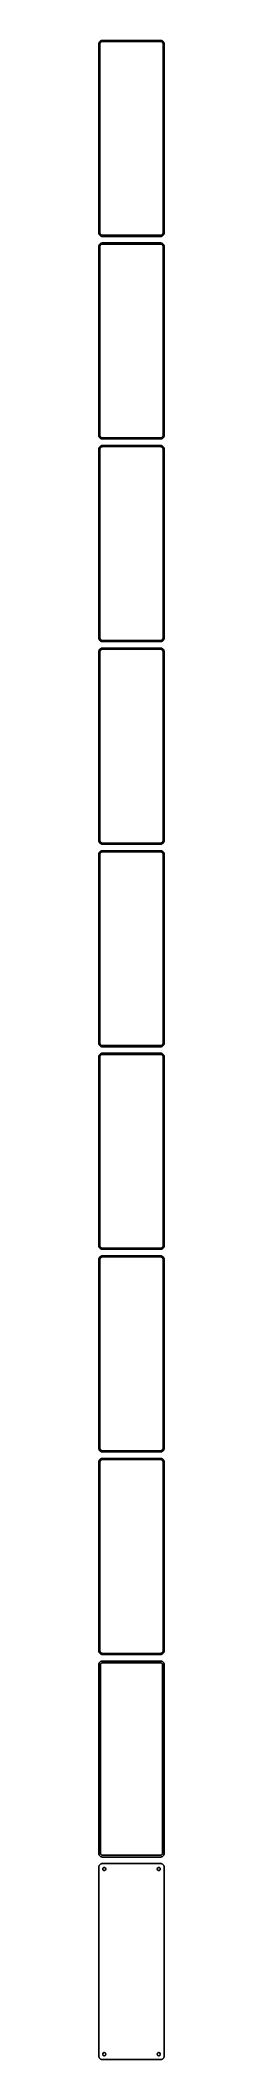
# Model space of a CAD drawing. Header units: metres. Extents: x -45 to 45, y 2655 to 5436.
import ezdxf

# ---------------------------------------------------------------- set-up
doc = ezdxf.new("R2010")
doc.units = ezdxf.units.M

msp = doc.modelspace()

# ---------------------------------------------------------------- linework, layer by layer
for p, q in [((-44.9606, 5431.63), (-45, 5431)), ((-45, 5431), (-45, 5171)), ((-44.8429, 5432.24), (-44.9606, 5431.63)), ((-44.6489, 5432.84), (-44.8429, 5432.24)), ((-44.3815, 5433.41), (-44.6489, 5432.84)), ((-44.0451, 5433.94), (-44.3815, 5433.41)), ((-43.6448, 5434.42), (-44.0451, 5433.94)), ((-43.1871, 5434.85), (-43.6448, 5434.42)), ((-43.5, 5430.5), (-43.4685, 5431)), ((-43.5, 5171.5), (-43.5, 5430.5)), ((-43.4685, 5431), (-43.3743, 5431.49)), ((-43.3743, 5431.49), (-43.2191, 5431.97)), ((-43.2191, 5431.97), (-43.0052, 5432.43)), ((-42.6791, 5435.22), (-43.1871, 5434.85)), ((-43.0052, 5432.43), (-42.7361, 5432.85)), ((-42.7361, 5432.85), (-42.4159, 5433.24)), ((-42.1289, 5435.52), (-42.6791, 5435.22)), ((-42.4159, 5433.24), (-42.0497, 5433.58)), ((-41.5451, 5435.76), (-42.1289, 5435.52)), ((-42.0497, 5433.58), (-41.6433, 5433.88)), ((-41.6433, 5433.88), (-41.2031, 5434.12)), ((-40.9369, 5435.91), (-41.5451, 5435.76)), ((-41.2031, 5434.12), (-40.7361, 5434.3)), ((-40.3139, 5435.99), (-40.9369, 5435.91)), ((-40.7361, 5434.3), (-40.2495, 5434.43)), ((40.3139, 5435.99), (-40.3139, 5435.99)), ((-40.2495, 5434.43), (-39.7512, 5434.49)), ((-39.7512, 5434.49), (39.7512, 5434.49)), ((39.7512, 5434.49), (40.2495, 5434.43)), ((40.2495, 5434.43), (40.7361, 5434.3)), ((40.9369, 5435.91), (40.3139, 5435.99)), ((40.7361, 5434.3), (41.2031, 5434.12)), ((41.5451, 5435.76), (40.9369, 5435.91)), ((41.2031, 5434.12), (41.6433, 5433.88)), ((42.1289, 5435.52), (41.5451, 5435.76)), ((41.6433, 5433.88), (42.0497, 5433.58)), ((42.0497, 5433.58), (42.4159, 5433.24)), ((42.6791, 5435.22), (42.1289, 5435.52)), ((42.4159, 5433.24), (42.7361, 5432.85)), ((43.1871, 5434.85), (42.6791, 5435.22)), ((42.7361, 5432.85), (43.0052, 5432.43)), ((43.0052, 5432.43), (43.2191, 5431.97)), ((43.6448, 5434.42), (43.1871, 5434.85)), ((43.2191, 5431.97), (43.3743, 5431.49)), ((43.3743, 5431.49), (43.4685, 5431)), ((43.4685, 5431), (43.5, 5430.5)), ((43.5, 5430.5), (43.5, 5171.5)), ((44.0451, 5433.94), (43.6448, 5434.42)), ((44.3815, 5433.41), (44.0451, 5433.94)), ((44.6489, 5432.84), (44.3815, 5433.41)), ((44.8429, 5432.24), (44.6489, 5432.84)), ((44.9606, 5431.63), (44.8429, 5432.24)), ((45, 5431), (44.9606, 5431.63)), ((45, 5171), (45, 5431)), ((-45, 5171), (-44.9606, 5170.37)), ((-44.9606, 5152.63), (-45, 5152)), ((-45, 5152), (-45, 4892)), ((-44.9606, 5170.37), (-44.8429, 5169.76)), ((-44.8429, 5153.24), (-44.9606, 5152.63)), ((-44.8429, 5169.76), (-44.6489, 5169.16)), ((-44.6489, 5153.84), (-44.8429, 5153.24)), ((-44.6489, 5169.16), (-44.3815, 5168.59)), ((-44.3815, 5154.41), (-44.6489, 5153.84)), ((-44.3815, 5168.59), (-44.0451, 5168.06)), ((-44.0451, 5154.94), (-44.3815, 5154.41)), ((-44.0451, 5168.06), (-43.6448, 5167.58)), ((-43.6448, 5155.42), (-44.0451, 5154.94)), ((-43.6448, 5167.58), (-43.1871, 5167.15)), ((-43.1871, 5155.85), (-43.6448, 5155.42)), ((-43.4685, 5171), (-43.5, 5171.5)), ((-43.5, 5151.5), (-43.4685, 5152)), ((-43.5, 4892.5), (-43.5, 5151.5)), ((-43.3743, 5170.51), (-43.4685, 5171)), ((-43.4685, 5152), (-43.3743, 5152.49)), ((-43.2191, 5170.03), (-43.3743, 5170.51)), ((-43.3743, 5152.49), (-43.2191, 5152.97)), ((-43.0052, 5169.57), (-43.2191, 5170.03)), ((-43.2191, 5152.97), (-43.0052, 5153.43)), ((-43.1871, 5167.15), (-42.6791, 5166.78)), ((-42.6791, 5156.22), (-43.1871, 5155.85)), ((-42.7361, 5169.15), (-43.0052, 5169.57)), ((-43.0052, 5153.43), (-42.7361, 5153.85)), ((-42.4159, 5168.76), (-42.7361, 5169.15)), ((-42.7361, 5153.85), (-42.4159, 5154.24)), ((-42.6791, 5166.78), (-42.1289, 5166.48)), ((-42.1289, 5156.52), (-42.6791, 5156.22)), ((-42.0497, 5168.42), (-42.4159, 5168.76)), ((-42.4159, 5154.24), (-42.0497, 5154.58)), ((-42.1289, 5166.48), (-41.5451, 5166.24)), ((-41.5451, 5156.76), (-42.1289, 5156.52)), ((-41.6433, 5168.12), (-42.0497, 5168.42)), ((-42.0497, 5154.58), (-41.6433, 5154.88)), ((-41.2031, 5167.88), (-41.6433, 5168.12)), ((-41.6433, 5154.88), (-41.2031, 5155.12)), ((-41.5451, 5166.24), (-40.9369, 5166.09)), ((-40.9369, 5156.91), (-41.5451, 5156.76)), ((-40.7361, 5167.7), (-41.2031, 5167.88)), ((-41.2031, 5155.12), (-40.7361, 5155.3)), ((-40.9369, 5166.09), (-40.3139, 5166.01)), ((-40.3139, 5156.99), (-40.9369, 5156.91)), ((-40.2495, 5167.57), (-40.7361, 5167.7)), ((-40.7361, 5155.3), (-40.2495, 5155.43)), ((-40.3139, 5166.01), (40.3139, 5166.01)), ((40.3139, 5156.99), (-40.3139, 5156.99)), ((-39.7512, 5167.51), (-40.2495, 5167.57)), ((-40.2495, 5155.43), (-39.7512, 5155.49)), ((39.7512, 5167.51), (-39.7512, 5167.51)), ((-39.7512, 5155.49), (39.7512, 5155.49)), ((40.2495, 5167.57), (39.7512, 5167.51)), ((39.7512, 5155.49), (40.2495, 5155.43)), ((40.7361, 5167.7), (40.2495, 5167.57)), ((40.2495, 5155.43), (40.7361, 5155.3)), ((40.3139, 5166.01), (40.9369, 5166.09)), ((40.9369, 5156.91), (40.3139, 5156.99)), ((41.2031, 5167.88), (40.7361, 5167.7)), ((40.7361, 5155.3), (41.2031, 5155.12)), ((40.9369, 5166.09), (41.5451, 5166.24)), ((41.5451, 5156.76), (40.9369, 5156.91)), ((41.6433, 5168.12), (41.2031, 5167.88)), ((41.2031, 5155.12), (41.6433, 5154.88)), ((41.5451, 5166.24), (42.1289, 5166.48)), ((42.1289, 5156.52), (41.5451, 5156.76)), ((42.0497, 5168.42), (41.6433, 5168.12)), ((41.6433, 5154.88), (42.0497, 5154.58)), ((42.4159, 5168.76), (42.0497, 5168.42)), ((42.0497, 5154.58), (42.4159, 5154.24)), ((42.1289, 5166.48), (42.6791, 5166.78)), ((42.6791, 5156.22), (42.1289, 5156.52)), ((42.7361, 5169.15), (42.4159, 5168.76)), ((42.4159, 5154.24), (42.7361, 5153.85)), ((42.6791, 5166.78), (43.1871, 5167.15)), ((43.1871, 5155.85), (42.6791, 5156.22)), ((43.0052, 5169.57), (42.7361, 5169.15)), ((42.7361, 5153.85), (43.0052, 5153.43)), ((43.2191, 5170.03), (43.0052, 5169.57)), ((43.0052, 5153.43), (43.2191, 5152.97)), ((43.1871, 5167.15), (43.6448, 5167.58)), ((43.6448, 5155.42), (43.1871, 5155.85)), ((43.3743, 5170.51), (43.2191, 5170.03)), ((43.2191, 5152.97), (43.3743, 5152.49)), ((43.4685, 5171), (43.3743, 5170.51)), ((43.3743, 5152.49), (43.4685, 5152)), ((43.5, 5171.5), (43.4685, 5171)), ((43.4685, 5152), (43.5, 5151.5)), ((43.5, 5151.5), (43.5, 4892.5)), ((43.6448, 5167.58), (44.0451, 5168.06)), ((44.0451, 5154.94), (43.6448, 5155.42)), ((44.0451, 5168.06), (44.3815, 5168.59)), ((44.3815, 5154.41), (44.0451, 5154.94)), ((44.3815, 5168.59), (44.6489, 5169.16)), ((44.6489, 5153.84), (44.3815, 5154.41)), ((44.6489, 5169.16), (44.8429, 5169.76)), ((44.8429, 5153.24), (44.6489, 5153.84)), ((44.8429, 5169.76), (44.9606, 5170.37)), ((44.9606, 5152.63), (44.8429, 5153.24)), ((44.9606, 5170.37), (45, 5171)), ((45, 5152), (44.9606, 5152.63)), ((45, 4892), (45, 5152)), ((-45, 4892), (-44.9606, 4891.37)), ((-44.9606, 4873.63), (-45, 4873)), ((-45, 4873), (-45, 4613)), ((-44.9606, 4891.37), (-44.8429, 4890.76)), ((-44.8429, 4874.24), (-44.9606, 4873.63)), ((-44.8429, 4890.76), (-44.6489, 4890.16)), ((-44.6489, 4874.84), (-44.8429, 4874.24)), ((-44.6489, 4890.16), (-44.3815, 4889.59)), ((-44.3815, 4875.41), (-44.6489, 4874.84)), ((-44.3815, 4889.59), (-44.0451, 4889.06)), ((-44.0451, 4875.94), (-44.3815, 4875.41)), ((-44.0451, 4889.06), (-43.6448, 4888.58)), ((-43.6448, 4876.42), (-44.0451, 4875.94)), ((-43.6448, 4888.58), (-43.1871, 4888.15)), ((-43.1871, 4876.85), (-43.6448, 4876.42)), ((-43.4685, 4892), (-43.5, 4892.5)), ((-43.5, 4872.5), (-43.4685, 4873)), ((-43.5, 4613.5), (-43.5, 4872.5)), ((-43.3743, 4891.51), (-43.4685, 4892)), ((-43.4685, 4873), (-43.3743, 4873.49)), ((-43.2191, 4891.03), (-43.3743, 4891.51)), ((-43.3743, 4873.49), (-43.2191, 4873.97)), ((-43.0052, 4890.57), (-43.2191, 4891.03)), ((-43.2191, 4873.97), (-43.0052, 4874.43)), ((-43.1871, 4888.15), (-42.6791, 4887.78)), ((-42.6791, 4877.22), (-43.1871, 4876.85)), ((-42.7361, 4890.15), (-43.0052, 4890.57)), ((-43.0052, 4874.43), (-42.7361, 4874.85)), ((-42.4159, 4889.76), (-42.7361, 4890.15)), ((-42.7361, 4874.85), (-42.4159, 4875.24)), ((-42.6791, 4887.78), (-42.1289, 4887.48)), ((-42.1289, 4877.52), (-42.6791, 4877.22)), ((-42.0497, 4889.42), (-42.4159, 4889.76)), ((-42.4159, 4875.24), (-42.0497, 4875.58)), ((-42.1289, 4887.48), (-41.5451, 4887.24)), ((-41.5451, 4877.76), (-42.1289, 4877.52)), ((-41.6433, 4889.12), (-42.0497, 4889.42)), ((-42.0497, 4875.58), (-41.6433, 4875.88)), ((-41.2031, 4888.88), (-41.6433, 4889.12)), ((-41.6433, 4875.88), (-41.2031, 4876.12)), ((-41.5451, 4887.24), (-40.9369, 4887.09)), ((-40.9369, 4877.91), (-41.5451, 4877.76)), ((-40.7361, 4888.7), (-41.2031, 4888.88)), ((-41.2031, 4876.12), (-40.7361, 4876.3)), ((-40.9369, 4887.09), (-40.3139, 4887.01)), ((-40.3139, 4877.99), (-40.9369, 4877.91)), ((-40.2495, 4888.57), (-40.7361, 4888.7)), ((-40.7361, 4876.3), (-40.2495, 4876.43)), ((-40.3139, 4887.01), (40.3139, 4887.01)), ((40.3139, 4877.99), (-40.3139, 4877.99)), ((-39.7512, 4888.51), (-40.2495, 4888.57)), ((-40.2495, 4876.43), (-39.7512, 4876.49)), ((39.7512, 4888.51), (-39.7512, 4888.51)), ((-39.7512, 4876.49), (39.7512, 4876.49)), ((40.2495, 4888.57), (39.7512, 4888.51)), ((39.7512, 4876.49), (40.2495, 4876.43)), ((40.7361, 4888.7), (40.2495, 4888.57)), ((40.2495, 4876.43), (40.7361, 4876.3)), ((40.3139, 4887.01), (40.9369, 4887.09)), ((40.9369, 4877.91), (40.3139, 4877.99)), ((41.2031, 4888.88), (40.7361, 4888.7)), ((40.7361, 4876.3), (41.2031, 4876.12)), ((40.9369, 4887.09), (41.5451, 4887.24)), ((41.5451, 4877.76), (40.9369, 4877.91)), ((41.6433, 4889.12), (41.2031, 4888.88)), ((41.2031, 4876.12), (41.6433, 4875.88)), ((41.5451, 4887.24), (42.1289, 4887.48)), ((42.1289, 4877.52), (41.5451, 4877.76)), ((42.0497, 4889.42), (41.6433, 4889.12)), ((41.6433, 4875.88), (42.0497, 4875.58)), ((42.4159, 4889.76), (42.0497, 4889.42)), ((42.0497, 4875.58), (42.4159, 4875.24)), ((42.1289, 4887.48), (42.6791, 4887.78)), ((42.6791, 4877.22), (42.1289, 4877.52)), ((42.7361, 4890.15), (42.4159, 4889.76)), ((42.4159, 4875.24), (42.7361, 4874.85)), ((42.6791, 4887.78), (43.1871, 4888.15)), ((43.1871, 4876.85), (42.6791, 4877.22)), ((43.0052, 4890.57), (42.7361, 4890.15)), ((42.7361, 4874.85), (43.0052, 4874.43)), ((43.2191, 4891.03), (43.0052, 4890.57)), ((43.0052, 4874.43), (43.2191, 4873.97)), ((43.1871, 4888.15), (43.6448, 4888.58)), ((43.6448, 4876.42), (43.1871, 4876.85)), ((43.3743, 4891.51), (43.2191, 4891.03)), ((43.2191, 4873.97), (43.3743, 4873.49)), ((43.4685, 4892), (43.3743, 4891.51)), ((43.3743, 4873.49), (43.4685, 4873)), ((43.5, 4892.5), (43.4685, 4892)), ((43.4685, 4873), (43.5, 4872.5)), ((43.5, 4872.5), (43.5, 4613.5)), ((43.6448, 4888.58), (44.0451, 4889.06)), ((44.0451, 4875.94), (43.6448, 4876.42)), ((44.0451, 4889.06), (44.3815, 4889.59)), ((44.3815, 4875.41), (44.0451, 4875.94)), ((44.3815, 4889.59), (44.6489, 4890.16)), ((44.6489, 4874.84), (44.3815, 4875.41)), ((44.6489, 4890.16), (44.8429, 4890.76)), ((44.8429, 4874.24), (44.6489, 4874.84)), ((44.8429, 4890.76), (44.9606, 4891.37)), ((44.9606, 4873.63), (44.8429, 4874.24)), ((44.9606, 4891.37), (45, 4892)), ((45, 4873), (44.9606, 4873.63)), ((45, 4613), (45, 4873)), ((-45, 4613), (-44.9606, 4612.37)), ((-44.9606, 4594.63), (-45, 4594)), ((-45, 4594), (-45, 4334)), ((-44.9606, 4612.37), (-44.8429, 4611.76)), ((-44.8429, 4595.24), (-44.9606, 4594.63)), ((-44.8429, 4611.76), (-44.6489, 4611.16)), ((-44.6489, 4595.84), (-44.8429, 4595.24)), ((-44.6489, 4611.16), (-44.3815, 4610.59)), ((-44.3815, 4596.41), (-44.6489, 4595.84)), ((-44.3815, 4610.59), (-44.0451, 4610.06)), ((-44.0451, 4596.94), (-44.3815, 4596.41)), ((-44.0451, 4610.06), (-43.6448, 4609.58)), ((-43.6448, 4597.42), (-44.0451, 4596.94)), ((-43.6448, 4609.58), (-43.1871, 4609.15)), ((-43.1871, 4597.85), (-43.6448, 4597.42)), ((-43.4685, 4613), (-43.5, 4613.5)), ((-43.5, 4593.5), (-43.4685, 4594)), ((-43.5, 4334.5), (-43.5, 4593.5)), ((-43.3743, 4612.51), (-43.4685, 4613)), ((-43.4685, 4594), (-43.3743, 4594.49)), ((-43.2191, 4612.03), (-43.3743, 4612.51)), ((-43.3743, 4594.49), (-43.2191, 4594.97)), ((-43.0052, 4611.57), (-43.2191, 4612.03)), ((-43.2191, 4594.97), (-43.0052, 4595.43)), ((-43.1871, 4609.15), (-42.6791, 4608.78)), ((-42.6791, 4598.22), (-43.1871, 4597.85)), ((-42.7361, 4611.15), (-43.0052, 4611.57)), ((-43.0052, 4595.43), (-42.7361, 4595.85)), ((-42.4159, 4610.76), (-42.7361, 4611.15)), ((-42.7361, 4595.85), (-42.4159, 4596.24)), ((-42.6791, 4608.78), (-42.1289, 4608.48)), ((-42.1289, 4598.52), (-42.6791, 4598.22)), ((-42.0497, 4610.42), (-42.4159, 4610.76)), ((-42.4159, 4596.24), (-42.0497, 4596.58)), ((-42.1289, 4608.48), (-41.5451, 4608.24)), ((-41.5451, 4598.76), (-42.1289, 4598.52)), ((-41.6433, 4610.12), (-42.0497, 4610.42)), ((-42.0497, 4596.58), (-41.6433, 4596.88)), ((-41.2031, 4609.88), (-41.6433, 4610.12)), ((-41.6433, 4596.88), (-41.2031, 4597.12)), ((-41.5451, 4608.24), (-40.9369, 4608.09)), ((-40.9369, 4598.91), (-41.5451, 4598.76)), ((-40.7361, 4609.7), (-41.2031, 4609.88)), ((-41.2031, 4597.12), (-40.7361, 4597.3)), ((-40.9369, 4608.09), (-40.3139, 4608.01)), ((-40.3139, 4598.99), (-40.9369, 4598.91)), ((-40.2495, 4609.57), (-40.7361, 4609.7)), ((-40.7361, 4597.3), (-40.2495, 4597.43)), ((-40.3139, 4608.01), (40.3139, 4608.01)), ((40.3139, 4598.99), (-40.3139, 4598.99)), ((-39.7512, 4609.51), (-40.2495, 4609.57)), ((-40.2495, 4597.43), (-39.7512, 4597.49)), ((39.7512, 4609.51), (-39.7512, 4609.51)), ((-39.7512, 4597.49), (39.7512, 4597.49)), ((40.2495, 4609.57), (39.7512, 4609.51)), ((39.7512, 4597.49), (40.2495, 4597.43)), ((40.7361, 4609.7), (40.2495, 4609.57)), ((40.2495, 4597.43), (40.7361, 4597.3)), ((40.3139, 4608.01), (40.9369, 4608.09)), ((40.9369, 4598.91), (40.3139, 4598.99)), ((41.2031, 4609.88), (40.7361, 4609.7)), ((40.7361, 4597.3), (41.2031, 4597.12)), ((40.9369, 4608.09), (41.5451, 4608.24)), ((41.5451, 4598.76), (40.9369, 4598.91)), ((41.6433, 4610.12), (41.2031, 4609.88)), ((41.2031, 4597.12), (41.6433, 4596.88)), ((41.5451, 4608.24), (42.1289, 4608.48)), ((42.1289, 4598.52), (41.5451, 4598.76)), ((42.0497, 4610.42), (41.6433, 4610.12)), ((41.6433, 4596.88), (42.0497, 4596.58)), ((42.4159, 4610.76), (42.0497, 4610.42)), ((42.0497, 4596.58), (42.4159, 4596.24)), ((42.1289, 4608.48), (42.6791, 4608.78)), ((42.6791, 4598.22), (42.1289, 4598.52)), ((42.7361, 4611.15), (42.4159, 4610.76)), ((42.4159, 4596.24), (42.7361, 4595.85)), ((42.6791, 4608.78), (43.1871, 4609.15)), ((43.1871, 4597.85), (42.6791, 4598.22)), ((43.0052, 4611.57), (42.7361, 4611.15)), ((42.7361, 4595.85), (43.0052, 4595.43)), ((43.2191, 4612.03), (43.0052, 4611.57)), ((43.0052, 4595.43), (43.2191, 4594.97)), ((43.1871, 4609.15), (43.6448, 4609.58)), ((43.6448, 4597.42), (43.1871, 4597.85)), ((43.3743, 4612.51), (43.2191, 4612.03)), ((43.2191, 4594.97), (43.3743, 4594.49)), ((43.4685, 4613), (43.3743, 4612.51)), ((43.3743, 4594.49), (43.4685, 4594)), ((43.5, 4613.5), (43.4685, 4613)), ((43.4685, 4594), (43.5, 4593.5)), ((43.5, 4593.5), (43.5, 4334.5)), ((43.6448, 4609.58), (44.0451, 4610.06)), ((44.0451, 4596.94), (43.6448, 4597.42)), ((44.0451, 4610.06), (44.3815, 4610.59)), ((44.3815, 4596.41), (44.0451, 4596.94)), ((44.3815, 4610.59), (44.6489, 4611.16)), ((44.6489, 4595.84), (44.3815, 4596.41)), ((44.6489, 4611.16), (44.8429, 4611.76)), ((44.8429, 4595.24), (44.6489, 4595.84)), ((44.8429, 4611.76), (44.9606, 4612.37)), ((44.9606, 4594.63), (44.8429, 4595.24)), ((44.9606, 4612.37), (45, 4613)), ((45, 4594), (44.9606, 4594.63)), ((45, 4334), (45, 4594)), ((-45, 4334), (-44.9606, 4333.37)), ((-44.9606, 4315.63), (-45, 4315)), ((-45, 4315), (-45, 4055)), ((-44.9606, 4333.37), (-44.8429, 4332.76)), ((-44.8429, 4316.24), (-44.9606, 4315.63)), ((-44.8429, 4332.76), (-44.6489, 4332.16)), ((-44.6489, 4316.84), (-44.8429, 4316.24)), ((-44.6489, 4332.16), (-44.3815, 4331.59)), ((-44.3815, 4317.41), (-44.6489, 4316.84)), ((-44.3815, 4331.59), (-44.0451, 4331.06)), ((-44.0451, 4317.94), (-44.3815, 4317.41)), ((-44.0451, 4331.06), (-43.6448, 4330.58)), ((-43.6448, 4318.42), (-44.0451, 4317.94)), ((-43.6448, 4330.58), (-43.1871, 4330.15)), ((-43.1871, 4318.85), (-43.6448, 4318.42)), ((-43.4685, 4334), (-43.5, 4334.5)), ((-43.5, 4314.5), (-43.4685, 4315)), ((-43.5, 4055.5), (-43.5, 4314.5)), ((-43.3743, 4333.51), (-43.4685, 4334)), ((-43.4685, 4315), (-43.3743, 4315.49)), ((-43.2191, 4333.03), (-43.3743, 4333.51)), ((-43.3743, 4315.49), (-43.2191, 4315.97)), ((-43.0052, 4332.57), (-43.2191, 4333.03)), ((-43.2191, 4315.97), (-43.0052, 4316.43)), ((-43.1871, 4330.15), (-42.6791, 4329.78)), ((-42.6791, 4319.22), (-43.1871, 4318.85)), ((-42.7361, 4332.15), (-43.0052, 4332.57)), ((-43.0052, 4316.43), (-42.7361, 4316.85)), ((-42.4159, 4331.76), (-42.7361, 4332.15)), ((-42.7361, 4316.85), (-42.4159, 4317.24)), ((-42.6791, 4329.78), (-42.1289, 4329.48)), ((-42.1289, 4319.52), (-42.6791, 4319.22)), ((-42.0497, 4331.42), (-42.4159, 4331.76)), ((-42.4159, 4317.24), (-42.0497, 4317.58)), ((-42.1289, 4329.48), (-41.5451, 4329.24)), ((-41.5451, 4319.76), (-42.1289, 4319.52)), ((-41.6433, 4331.12), (-42.0497, 4331.42)), ((-42.0497, 4317.58), (-41.6433, 4317.88)), ((-41.2031, 4330.88), (-41.6433, 4331.12)), ((-41.6433, 4317.88), (-41.2031, 4318.12)), ((-41.5451, 4329.24), (-40.9369, 4329.09)), ((-40.9369, 4319.91), (-41.5451, 4319.76)), ((-40.7361, 4330.7), (-41.2031, 4330.88)), ((-41.2031, 4318.12), (-40.7361, 4318.3)), ((-40.9369, 4329.09), (-40.3139, 4329.01)), ((-40.3139, 4319.99), (-40.9369, 4319.91)), ((-40.2495, 4330.57), (-40.7361, 4330.7)), ((-40.7361, 4318.3), (-40.2495, 4318.43)), ((-40.3139, 4329.01), (40.3139, 4329.01)), ((40.3139, 4319.99), (-40.3139, 4319.99)), ((-39.7512, 4330.51), (-40.2495, 4330.57)), ((-40.2495, 4318.43), (-39.7512, 4318.49)), ((39.7512, 4330.51), (-39.7512, 4330.51)), ((-39.7512, 4318.49), (39.7512, 4318.49)), ((40.2495, 4330.57), (39.7512, 4330.51)), ((39.7512, 4318.49), (40.2495, 4318.43)), ((40.7361, 4330.7), (40.2495, 4330.57)), ((40.2495, 4318.43), (40.7361, 4318.3)), ((40.3139, 4329.01), (40.9369, 4329.09)), ((40.9369, 4319.91), (40.3139, 4319.99)), ((41.2031, 4330.88), (40.7361, 4330.7)), ((40.7361, 4318.3), (41.2031, 4318.12)), ((40.9369, 4329.09), (41.5451, 4329.24)), ((41.5451, 4319.76), (40.9369, 4319.91)), ((41.6433, 4331.12), (41.2031, 4330.88)), ((41.2031, 4318.12), (41.6433, 4317.88)), ((41.5451, 4329.24), (42.1289, 4329.48)), ((42.1289, 4319.52), (41.5451, 4319.76)), ((42.0497, 4331.42), (41.6433, 4331.12)), ((41.6433, 4317.88), (42.0497, 4317.58)), ((42.4159, 4331.76), (42.0497, 4331.42)), ((42.0497, 4317.58), (42.4159, 4317.24)), ((42.1289, 4329.48), (42.6791, 4329.78)), ((42.6791, 4319.22), (42.1289, 4319.52)), ((42.7361, 4332.15), (42.4159, 4331.76)), ((42.4159, 4317.24), (42.7361, 4316.85)), ((42.6791, 4329.78), (43.1871, 4330.15)), ((43.1871, 4318.85), (42.6791, 4319.22)), ((43.0052, 4332.57), (42.7361, 4332.15)), ((42.7361, 4316.85), (43.0052, 4316.43)), ((43.2191, 4333.03), (43.0052, 4332.57)), ((43.0052, 4316.43), (43.2191, 4315.97)), ((43.1871, 4330.15), (43.6448, 4330.58)), ((43.6448, 4318.42), (43.1871, 4318.85)), ((43.3743, 4333.51), (43.2191, 4333.03)), ((43.2191, 4315.97), (43.3743, 4315.49)), ((43.4685, 4334), (43.3743, 4333.51)), ((43.3743, 4315.49), (43.4685, 4315)), ((43.5, 4334.5), (43.4685, 4334)), ((43.4685, 4315), (43.5, 4314.5)), ((43.5, 4314.5), (43.5, 4055.5)), ((43.6448, 4330.58), (44.0451, 4331.06)), ((44.0451, 4317.94), (43.6448, 4318.42)), ((44.0451, 4331.06), (44.3815, 4331.59)), ((44.3815, 4317.41), (44.0451, 4317.94)), ((44.3815, 4331.59), (44.6489, 4332.16)), ((44.6489, 4316.84), (44.3815, 4317.41)), ((44.6489, 4332.16), (44.8429, 4332.76)), ((44.8429, 4316.24), (44.6489, 4316.84)), ((44.8429, 4332.76), (44.9606, 4333.37)), ((44.9606, 4315.63), (44.8429, 4316.24)), ((44.9606, 4333.37), (45, 4334)), ((45, 4315), (44.9606, 4315.63)), ((45, 4055), (45, 4315)), ((-45, 4055), (-44.9606, 4054.37)), ((-44.9606, 4036.63), (-45, 4036)), ((-45, 4036), (-45, 3776)), ((-44.9606, 4054.37), (-44.8429, 4053.76)), ((-44.8429, 4037.24), (-44.9606, 4036.63)), ((-44.8429, 4053.76), (-44.6489, 4053.16)), ((-44.6489, 4037.84), (-44.8429, 4037.24)), ((-44.6489, 4053.16), (-44.3815, 4052.59)), ((-44.3815, 4038.41), (-44.6489, 4037.84)), ((-44.3815, 4052.59), (-44.0451, 4052.06)), ((-44.0451, 4038.94), (-44.3815, 4038.41)), ((-44.0451, 4052.06), (-43.6448, 4051.58)), ((-43.6448, 4039.42), (-44.0451, 4038.94)), ((-43.6448, 4051.58), (-43.1871, 4051.15)), ((-43.1871, 4039.85), (-43.6448, 4039.42)), ((-43.4685, 4055), (-43.5, 4055.5)), ((-43.5, 4035.5), (-43.4685, 4036)), ((-43.5, 3776.5), (-43.5, 4035.5)), ((-43.3743, 4054.51), (-43.4685, 4055)), ((-43.4685, 4036), (-43.3743, 4036.49)), ((-43.2191, 4054.03), (-43.3743, 4054.51)), ((-43.3743, 4036.49), (-43.2191, 4036.97)), ((-43.0052, 4053.57), (-43.2191, 4054.03)), ((-43.2191, 4036.97), (-43.0052, 4037.43)), ((-43.1871, 4051.15), (-42.6791, 4050.78)), ((-42.6791, 4040.22), (-43.1871, 4039.85)), ((-42.7361, 4053.15), (-43.0052, 4053.57)), ((-43.0052, 4037.43), (-42.7361, 4037.85)), ((-42.4159, 4052.76), (-42.7361, 4053.15)), ((-42.7361, 4037.85), (-42.4159, 4038.24)), ((-42.6791, 4050.78), (-42.1289, 4050.48)), ((-42.1289, 4040.52), (-42.6791, 4040.22)), ((-42.0497, 4052.42), (-42.4159, 4052.76)), ((-42.4159, 4038.24), (-42.0497, 4038.58)), ((-42.1289, 4050.48), (-41.5451, 4050.24)), ((-41.5451, 4040.76), (-42.1289, 4040.52)), ((-41.6433, 4052.12), (-42.0497, 4052.42)), ((-42.0497, 4038.58), (-41.6433, 4038.88)), ((-41.2031, 4051.88), (-41.6433, 4052.12)), ((-41.6433, 4038.88), (-41.2031, 4039.12)), ((-41.5451, 4050.24), (-40.9369, 4050.09)), ((-40.9369, 4040.91), (-41.5451, 4040.76)), ((-40.7361, 4051.7), (-41.2031, 4051.88)), ((-41.2031, 4039.12), (-40.7361, 4039.3)), ((-40.9369, 4050.09), (-40.3139, 4050.01)), ((-40.3139, 4040.99), (-40.9369, 4040.91)), ((-40.2495, 4051.57), (-40.7361, 4051.7)), ((-40.7361, 4039.3), (-40.2495, 4039.43)), ((-40.3139, 4050.01), (40.3139, 4050.01)), ((40.3139, 4040.99), (-40.3139, 4040.99)), ((-39.7512, 4051.51), (-40.2495, 4051.57)), ((-40.2495, 4039.43), (-39.7512, 4039.49)), ((39.7512, 4051.51), (-39.7512, 4051.51)), ((-39.7512, 4039.49), (39.7512, 4039.49)), ((40.2495, 4051.57), (39.7512, 4051.51)), ((39.7512, 4039.49), (40.2495, 4039.43)), ((40.7361, 4051.7), (40.2495, 4051.57)), ((40.2495, 4039.43), (40.7361, 4039.3)), ((40.3139, 4050.01), (40.9369, 4050.09)), ((40.9369, 4040.91), (40.3139, 4040.99)), ((41.2031, 4051.88), (40.7361, 4051.7)), ((40.7361, 4039.3), (41.2031, 4039.12)), ((40.9369, 4050.09), (41.5451, 4050.24)), ((41.5451, 4040.76), (40.9369, 4040.91)), ((41.6433, 4052.12), (41.2031, 4051.88)), ((41.2031, 4039.12), (41.6433, 4038.88)), ((41.5451, 4050.24), (42.1289, 4050.48)), ((42.1289, 4040.52), (41.5451, 4040.76)), ((42.0497, 4052.42), (41.6433, 4052.12)), ((41.6433, 4038.88), (42.0497, 4038.58)), ((42.4159, 4052.76), (42.0497, 4052.42)), ((42.0497, 4038.58), (42.4159, 4038.24)), ((42.1289, 4050.48), (42.6791, 4050.78)), ((42.6791, 4040.22), (42.1289, 4040.52)), ((42.7361, 4053.15), (42.4159, 4052.76)), ((42.4159, 4038.24), (42.7361, 4037.85)), ((42.6791, 4050.78), (43.1871, 4051.15)), ((43.1871, 4039.85), (42.6791, 4040.22)), ((43.0052, 4053.57), (42.7361, 4053.15)), ((42.7361, 4037.85), (43.0052, 4037.43)), ((43.2191, 4054.03), (43.0052, 4053.57)), ((43.0052, 4037.43), (43.2191, 4036.97)), ((43.1871, 4051.15), (43.6448, 4051.58)), ((43.6448, 4039.42), (43.1871, 4039.85)), ((43.3743, 4054.51), (43.2191, 4054.03)), ((43.2191, 4036.97), (43.3743, 4036.49)), ((43.4685, 4055), (43.3743, 4054.51)), ((43.3743, 4036.49), (43.4685, 4036)), ((43.5, 4055.5), (43.4685, 4055)), ((43.4685, 4036), (43.5, 4035.5)), ((43.5, 4035.5), (43.5, 3776.5)), ((43.6448, 4051.58), (44.0451, 4052.06)), ((44.0451, 4038.94), (43.6448, 4039.42)), ((44.0451, 4052.06), (44.3815, 4052.59)), ((44.3815, 4038.41), (44.0451, 4038.94)), ((44.3815, 4052.59), (44.6489, 4053.16)), ((44.6489, 4037.84), (44.3815, 4038.41)), ((44.6489, 4053.16), (44.8429, 4053.76)), ((44.8429, 4037.24), (44.6489, 4037.84)), ((44.8429, 4053.76), (44.9606, 4054.37)), ((44.9606, 4036.63), (44.8429, 4037.24)), ((44.9606, 4054.37), (45, 4055)), ((45, 4036), (44.9606, 4036.63)), ((45, 3776), (45, 4036)), ((-45, 3776), (-44.9606, 3775.37)), ((-44.9606, 3757.63), (-45, 3757)), ((-45, 3757), (-45, 3497)), ((-44.9606, 3775.37), (-44.8429, 3774.76)), ((-44.8429, 3758.24), (-44.9606, 3757.63)), ((-44.8429, 3774.76), (-44.6489, 3774.16)), ((-44.6489, 3758.84), (-44.8429, 3758.24)), ((-44.6489, 3774.16), (-44.3815, 3773.59)), ((-44.3815, 3759.41), (-44.6489, 3758.84)), ((-44.3815, 3773.59), (-44.0451, 3773.06)), ((-44.0451, 3759.94), (-44.3815, 3759.41)), ((-44.0451, 3773.06), (-43.6448, 3772.58)), ((-43.6448, 3760.42), (-44.0451, 3759.94)), ((-43.6448, 3772.58), (-43.1871, 3772.15)), ((-43.1871, 3760.85), (-43.6448, 3760.42)), ((-43.4685, 3776), (-43.5, 3776.5)), ((-43.5, 3756.5), (-43.4685, 3757)), ((-43.5, 3497.5), (-43.5, 3756.5)), ((-43.3743, 3775.51), (-43.4685, 3776)), ((-43.4685, 3757), (-43.3743, 3757.49)), ((-43.2191, 3775.03), (-43.3743, 3775.51)), ((-43.3743, 3757.49), (-43.2191, 3757.97)), ((-43.0052, 3774.57), (-43.2191, 3775.03)), ((-43.2191, 3757.97), (-43.0052, 3758.43)), ((-43.1871, 3772.15), (-42.6791, 3771.78)), ((-42.6791, 3761.22), (-43.1871, 3760.85)), ((-42.7361, 3774.15), (-43.0052, 3774.57)), ((-43.0052, 3758.43), (-42.7361, 3758.85)), ((-42.4159, 3773.76), (-42.7361, 3774.15)), ((-42.7361, 3758.85), (-42.4159, 3759.24)), ((-42.6791, 3771.78), (-42.1289, 3771.48)), ((-42.1289, 3761.52), (-42.6791, 3761.22)), ((-42.0497, 3773.42), (-42.4159, 3773.76)), ((-42.4159, 3759.24), (-42.0497, 3759.58)), ((-42.1289, 3771.48), (-41.5451, 3771.24)), ((-41.5451, 3761.76), (-42.1289, 3761.52)), ((-41.6433, 3773.12), (-42.0497, 3773.42)), ((-42.0497, 3759.58), (-41.6433, 3759.88)), ((-41.2031, 3772.88), (-41.6433, 3773.12)), ((-41.6433, 3759.88), (-41.2031, 3760.12)), ((-41.5451, 3771.24), (-40.9369, 3771.09)), ((-40.9369, 3761.91), (-41.5451, 3761.76)), ((-40.7361, 3772.7), (-41.2031, 3772.88)), ((-41.2031, 3760.12), (-40.7361, 3760.3)), ((-40.9369, 3771.09), (-40.3139, 3771.01)), ((-40.3139, 3761.99), (-40.9369, 3761.91)), ((-40.2495, 3772.57), (-40.7361, 3772.7)), ((-40.7361, 3760.3), (-40.2495, 3760.43)), ((-40.3139, 3771.01), (40.3139, 3771.01)), ((40.3139, 3761.99), (-40.3139, 3761.99)), ((-39.7512, 3772.51), (-40.2495, 3772.57)), ((-40.2495, 3760.43), (-39.7512, 3760.49)), ((39.7512, 3772.51), (-39.7512, 3772.51)), ((-39.7512, 3760.49), (39.7512, 3760.49)), ((40.2495, 3772.57), (39.7512, 3772.51)), ((39.7512, 3760.49), (40.2495, 3760.43)), ((40.7361, 3772.7), (40.2495, 3772.57)), ((40.2495, 3760.43), (40.7361, 3760.3)), ((40.3139, 3771.01), (40.9369, 3771.09)), ((40.9369, 3761.91), (40.3139, 3761.99)), ((41.2031, 3772.88), (40.7361, 3772.7)), ((40.7361, 3760.3), (41.2031, 3760.12)), ((40.9369, 3771.09), (41.5451, 3771.24)), ((41.5451, 3761.76), (40.9369, 3761.91)), ((41.6433, 3773.12), (41.2031, 3772.88)), ((41.2031, 3760.12), (41.6433, 3759.88)), ((41.5451, 3771.24), (42.1289, 3771.48)), ((42.1289, 3761.52), (41.5451, 3761.76)), ((42.0497, 3773.42), (41.6433, 3773.12)), ((41.6433, 3759.88), (42.0497, 3759.58)), ((42.4159, 3773.76), (42.0497, 3773.42)), ((42.0497, 3759.58), (42.4159, 3759.24)), ((42.1289, 3771.48), (42.6791, 3771.78)), ((42.6791, 3761.22), (42.1289, 3761.52)), ((42.7361, 3774.15), (42.4159, 3773.76)), ((42.4159, 3759.24), (42.7361, 3758.85)), ((42.6791, 3771.78), (43.1871, 3772.15)), ((43.1871, 3760.85), (42.6791, 3761.22)), ((43.0052, 3774.57), (42.7361, 3774.15)), ((42.7361, 3758.85), (43.0052, 3758.43)), ((43.2191, 3775.03), (43.0052, 3774.57)), ((43.0052, 3758.43), (43.2191, 3757.97)), ((43.1871, 3772.15), (43.6448, 3772.58)), ((43.6448, 3760.42), (43.1871, 3760.85)), ((43.3743, 3775.51), (43.2191, 3775.03)), ((43.2191, 3757.97), (43.3743, 3757.49)), ((43.4685, 3776), (43.3743, 3775.51)), ((43.3743, 3757.49), (43.4685, 3757)), ((43.5, 3776.5), (43.4685, 3776)), ((43.4685, 3757), (43.5, 3756.5)), ((43.5, 3756.5), (43.5, 3497.5)), ((43.6448, 3772.58), (44.0451, 3773.06)), ((44.0451, 3759.94), (43.6448, 3760.42)), ((44.0451, 3773.06), (44.3815, 3773.59)), ((44.3815, 3759.41), (44.0451, 3759.94)), ((44.3815, 3773.59), (44.6489, 3774.16)), ((44.6489, 3758.84), (44.3815, 3759.41)), ((44.6489, 3774.16), (44.8429, 3774.76)), ((44.8429, 3758.24), (44.6489, 3758.84)), ((44.8429, 3774.76), (44.9606, 3775.37)), ((44.9606, 3757.63), (44.8429, 3758.24)), ((44.9606, 3775.37), (45, 3776)), ((45, 3757), (44.9606, 3757.63)), ((45, 3497), (45, 3757)), ((-45, 3497), (-44.9606, 3496.37)), ((-44.9606, 3478.63), (-45, 3478)), ((-45, 3478), (-45, 3218)), ((-44.9606, 3496.37), (-44.8429, 3495.76)), ((-44.8429, 3479.24), (-44.9606, 3478.63)), ((-44.8429, 3495.76), (-44.6489, 3495.16)), ((-44.6489, 3479.84), (-44.8429, 3479.24)), ((-44.6489, 3495.16), (-44.3815, 3494.59)), ((-44.3815, 3480.41), (-44.6489, 3479.84)), ((-44.3815, 3494.59), (-44.0451, 3494.06)), ((-44.0451, 3480.94), (-44.3815, 3480.41)), ((-44.0451, 3494.06), (-43.6448, 3493.58)), ((-43.6448, 3481.42), (-44.0451, 3480.94)), ((-43.6448, 3493.58), (-43.1871, 3493.15)), ((-43.1871, 3481.85), (-43.6448, 3481.42)), ((-43.4685, 3497), (-43.5, 3497.5)), ((-43.5, 3477.5), (-43.4685, 3478)), ((-43.5, 3218.5), (-43.5, 3477.5)), ((-43.3743, 3496.51), (-43.4685, 3497)), ((-43.4685, 3478), (-43.3743, 3478.49)), ((-43.2191, 3496.03), (-43.3743, 3496.51)), ((-43.3743, 3478.49), (-43.2191, 3478.97)), ((-43.0052, 3495.57), (-43.2191, 3496.03)), ((-43.2191, 3478.97), (-43.0052, 3479.43)), ((-43.1871, 3493.15), (-42.6791, 3492.78)), ((-42.6791, 3482.22), (-43.1871, 3481.85)), ((-42.7361, 3495.15), (-43.0052, 3495.57)), ((-43.0052, 3479.43), (-42.7361, 3479.85)), ((-42.4159, 3494.76), (-42.7361, 3495.15)), ((-42.7361, 3479.85), (-42.4159, 3480.24)), ((-42.6791, 3492.78), (-42.1289, 3492.48)), ((-42.1289, 3482.52), (-42.6791, 3482.22)), ((-42.0497, 3494.42), (-42.4159, 3494.76)), ((-42.4159, 3480.24), (-42.0497, 3480.58)), ((-42.1289, 3492.48), (-41.5451, 3492.24)), ((-41.5451, 3482.76), (-42.1289, 3482.52)), ((-41.6433, 3494.12), (-42.0497, 3494.42)), ((-42.0497, 3480.58), (-41.6433, 3480.88)), ((-41.2031, 3493.88), (-41.6433, 3494.12)), ((-41.6433, 3480.88), (-41.2031, 3481.12)), ((-41.5451, 3492.24), (-40.9369, 3492.09)), ((-40.9369, 3482.91), (-41.5451, 3482.76)), ((-40.7361, 3493.7), (-41.2031, 3493.88)), ((-41.2031, 3481.12), (-40.7361, 3481.3)), ((-40.9369, 3492.09), (-40.3139, 3492.01)), ((-40.3139, 3482.99), (-40.9369, 3482.91)), ((-40.2495, 3493.57), (-40.7361, 3493.7)), ((-40.7361, 3481.3), (-40.2495, 3481.43)), ((-40.3139, 3492.01), (40.3139, 3492.01)), ((40.3139, 3482.99), (-40.3139, 3482.99)), ((-39.7512, 3493.51), (-40.2495, 3493.57)), ((-40.2495, 3481.43), (-39.7512, 3481.49)), ((39.7512, 3493.51), (-39.7512, 3493.51)), ((-39.7512, 3481.49), (39.7512, 3481.49)), ((40.2495, 3493.57), (39.7512, 3493.51)), ((39.7512, 3481.49), (40.2495, 3481.43)), ((40.7361, 3493.7), (40.2495, 3493.57)), ((40.2495, 3481.43), (40.7361, 3481.3)), ((40.3139, 3492.01), (40.9369, 3492.09)), ((40.9369, 3482.91), (40.3139, 3482.99)), ((41.2031, 3493.88), (40.7361, 3493.7)), ((40.7361, 3481.3), (41.2031, 3481.12)), ((40.9369, 3492.09), (41.5451, 3492.24)), ((41.5451, 3482.76), (40.9369, 3482.91)), ((41.6433, 3494.12), (41.2031, 3493.88)), ((41.2031, 3481.12), (41.6433, 3480.88)), ((41.5451, 3492.24), (42.1289, 3492.48)), ((42.1289, 3482.52), (41.5451, 3482.76)), ((42.0497, 3494.42), (41.6433, 3494.12)), ((41.6433, 3480.88), (42.0497, 3480.58)), ((42.4159, 3494.76), (42.0497, 3494.42)), ((42.0497, 3480.58), (42.4159, 3480.24)), ((42.1289, 3492.48), (42.6791, 3492.78)), ((42.6791, 3482.22), (42.1289, 3482.52)), ((42.7361, 3495.15), (42.4159, 3494.76)), ((42.4159, 3480.24), (42.7361, 3479.85)), ((42.6791, 3492.78), (43.1871, 3493.15)), ((43.1871, 3481.85), (42.6791, 3482.22)), ((43.0052, 3495.57), (42.7361, 3495.15)), ((42.7361, 3479.85), (43.0052, 3479.43)), ((43.2191, 3496.03), (43.0052, 3495.57)), ((43.0052, 3479.43), (43.2191, 3478.97)), ((43.1871, 3493.15), (43.6448, 3493.58)), ((43.6448, 3481.42), (43.1871, 3481.85)), ((43.3743, 3496.51), (43.2191, 3496.03)), ((43.2191, 3478.97), (43.3743, 3478.49)), ((43.4685, 3497), (43.3743, 3496.51)), ((43.3743, 3478.49), (43.4685, 3478)), ((43.5, 3497.5), (43.4685, 3497)), ((43.4685, 3478), (43.5, 3477.5)), ((43.5, 3477.5), (43.5, 3218.5)), ((43.6448, 3493.58), (44.0451, 3494.06)), ((44.0451, 3480.94), (43.6448, 3481.42)), ((44.0451, 3494.06), (44.3815, 3494.59)), ((44.3815, 3480.41), (44.0451, 3480.94)), ((44.3815, 3494.59), (44.6489, 3495.16)), ((44.6489, 3479.84), (44.3815, 3480.41)), ((44.6489, 3495.16), (44.8429, 3495.76)), ((44.8429, 3479.24), (44.6489, 3479.84)), ((44.8429, 3495.76), (44.9606, 3496.37)), ((44.9606, 3478.63), (44.8429, 3479.24)), ((44.9606, 3496.37), (45, 3497)), ((45, 3478), (44.9606, 3478.63)), ((45, 3218), (45, 3478)), ((-45, 3218), (-44.9606, 3217.37)), ((-44.9606, 3199.63), (-45, 3199)), ((-45, 3199), (-45, 2939)), ((-44.9606, 3217.37), (-44.8429, 3216.76)), ((-44.8429, 3200.24), (-44.9606, 3199.63)), ((-44.8429, 3216.76), (-44.6489, 3216.16)), ((-44.6489, 3200.84), (-44.8429, 3200.24)), ((-44.6489, 3216.16), (-44.3815, 3215.59)), ((-44.3815, 3201.41), (-44.6489, 3200.84)), ((-44.3815, 3215.59), (-44.0451, 3215.06)), ((-44.0451, 3201.94), (-44.3815, 3201.41)), ((-44.0451, 3215.06), (-43.6448, 3214.58)), ((-43.6448, 3202.42), (-44.0451, 3201.94)), ((-43.6448, 3214.58), (-43.1871, 3214.15)), ((-43.1871, 3202.85), (-43.6448, 3202.42)), ((-43.4685, 3218), (-43.5, 3218.5)), ((-43.3743, 3217.51), (-43.4685, 3218)), ((-43.2191, 3217.03), (-43.3743, 3217.51)), ((-43.0052, 3216.57), (-43.2191, 3217.03)), ((-43.1871, 3214.15), (-42.6791, 3213.78)), ((-42.6791, 3203.22), (-43.1871, 3202.85)), ((-42.7361, 3216.15), (-43.0052, 3216.57)), ((-42.4159, 3215.76), (-42.7361, 3216.15)), ((-42.6791, 3213.78), (-42.1289, 3213.48)), ((-42.1289, 3203.52), (-42.6791, 3203.22)), ((-42.6129, 3198.5), (-42.5884, 3198.89)), ((-42.6129, 2939.5), (-42.6129, 3198.5)), ((-42.5884, 3198.89), (-42.5151, 3199.27)), ((-42.5151, 3199.27), (-42.3943, 3199.65)), ((-42.0497, 3215.42), (-42.4159, 3215.76)), ((-42.3943, 3199.65), (-42.2279, 3200)), ((-42.2279, 3200), (-42.0184, 3200.33)), ((-42.1289, 3213.48), (-41.5451, 3213.24)), ((-41.5451, 3203.76), (-42.1289, 3203.52)), ((-41.6433, 3215.12), (-42.0497, 3215.42)), ((-42.0184, 3200.33), (-41.7692, 3200.63)), ((-41.7692, 3200.63), (-41.4842, 3200.9)), ((-41.2031, 3214.88), (-41.6433, 3215.12)), ((-41.5451, 3213.24), (-40.9369, 3213.09)), ((-40.9369, 3203.91), (-41.5451, 3203.76)), ((-41.4842, 3200.9), (-41.168, 3201.13)), ((-40.7361, 3214.7), (-41.2031, 3214.88)), ((-41.168, 3201.13), (-40.8254, 3201.32)), ((-40.9369, 3213.09), (-40.3139, 3213.01)), ((-40.3139, 3203.99), (-40.9369, 3203.91)), ((-40.8254, 3201.32), (-40.4619, 3201.46)), ((-40.2495, 3214.57), (-40.7361, 3214.7)), ((-40.4619, 3201.46), (-40.0833, 3201.56)), ((-40.3139, 3213.01), (40.3139, 3213.01)), ((40.3139, 3203.99), (-40.3139, 3203.99)), ((-39.7512, 3214.51), (-40.2495, 3214.57)), ((-40.0833, 3201.56), (-39.6954, 3201.61)), ((39.7512, 3214.51), (-39.7512, 3214.51)), ((-39.6954, 3201.61), (39.6954, 3201.61)), ((39.6954, 3201.61), (40.0833, 3201.56)), ((40.2495, 3214.57), (39.7512, 3214.51)), ((40.0833, 3201.56), (40.4619, 3201.46)), ((40.7361, 3214.7), (40.2495, 3214.57)), ((40.3139, 3213.01), (40.9369, 3213.09)), ((40.9369, 3203.91), (40.3139, 3203.99)), ((40.4619, 3201.46), (40.8254, 3201.32)), ((41.2031, 3214.88), (40.7361, 3214.7)), ((40.8254, 3201.32), (41.168, 3201.13)), ((40.9369, 3213.09), (41.5451, 3213.24)), ((41.5451, 3203.76), (40.9369, 3203.91)), ((41.168, 3201.13), (41.4842, 3200.9)), ((41.6433, 3215.12), (41.2031, 3214.88)), ((41.4842, 3200.9), (41.7692, 3200.63)), ((41.5451, 3213.24), (42.1289, 3213.48)), ((42.1289, 3203.52), (41.5451, 3203.76)), ((42.0497, 3215.42), (41.6433, 3215.12)), ((41.7692, 3200.63), (42.0184, 3200.33)), ((42.0184, 3200.33), (42.2279, 3200)), ((42.4159, 3215.76), (42.0497, 3215.42)), ((42.1289, 3213.48), (42.6791, 3213.78)), ((42.6791, 3203.22), (42.1289, 3203.52)), ((42.2279, 3200), (42.3943, 3199.65)), ((42.3943, 3199.65), (42.5151, 3199.27)), ((42.7361, 3216.15), (42.4159, 3215.76)), ((42.5151, 3199.27), (42.5884, 3198.89)), ((42.5884, 3198.89), (42.6129, 3198.5)), ((42.6129, 3198.5), (42.6129, 2939.5)), ((42.6791, 3213.78), (43.1871, 3214.15)), ((43.1871, 3202.85), (42.6791, 3203.22)), ((43.0052, 3216.57), (42.7361, 3216.15)), ((43.2191, 3217.03), (43.0052, 3216.57)), ((43.1871, 3214.15), (43.6448, 3214.58)), ((43.6448, 3202.42), (43.1871, 3202.85)), ((43.3743, 3217.51), (43.2191, 3217.03)), ((43.4685, 3218), (43.3743, 3217.51)), ((43.5, 3218.5), (43.4685, 3218)), ((43.6448, 3214.58), (44.0451, 3215.06)), ((44.0451, 3201.94), (43.6448, 3202.42)), ((44.0451, 3215.06), (44.3815, 3215.59)), ((44.3815, 3201.41), (44.0451, 3201.94)), ((44.3815, 3215.59), (44.6489, 3216.16)), ((44.6489, 3200.84), (44.3815, 3201.41)), ((44.6489, 3216.16), (44.8429, 3216.76)), ((44.8429, 3200.24), (44.6489, 3200.84)), ((44.8429, 3216.76), (44.9606, 3217.37)), ((44.9606, 3199.63), (44.8429, 3200.24)), ((44.9606, 3217.37), (45, 3218)), ((45, 3199), (44.9606, 3199.63)), ((45, 2939), (45, 3199)), ((-45, 2939), (-44.9606, 2938.37)), ((-44.9606, 2920.63), (-45, 2920)), ((-44.9606, 2938.37), (-44.8429, 2937.76)), ((-44.8429, 2921.24), (-44.9606, 2920.63)), ((-44.8429, 2937.76), (-44.6489, 2937.16)), ((-44.6489, 2921.84), (-44.8429, 2921.24)), ((-44.6489, 2937.16), (-44.3815, 2936.59)), ((-44.3815, 2922.41), (-44.6489, 2921.84)), ((-44.3815, 2936.59), (-44.0451, 2936.06)), ((-44.0451, 2922.94), (-44.3815, 2922.41)), ((-44.0451, 2936.06), (-43.6448, 2935.58)), ((-43.6448, 2923.42), (-44.0451, 2922.94)), ((-43.6448, 2935.58), (-43.1871, 2935.15)), ((-43.1871, 2923.85), (-43.6448, 2923.42)), ((-43.1871, 2935.15), (-42.6791, 2934.78)), ((-42.6791, 2924.22), (-43.1871, 2923.85)), ((-42.6791, 2934.78), (-42.1289, 2934.48)), ((-42.1289, 2924.52), (-42.6791, 2924.22)), ((-42.5884, 2939.11), (-42.6129, 2939.5)), ((-42.5151, 2938.73), (-42.5884, 2939.11)), ((-42.3943, 2938.35), (-42.5151, 2938.73)), ((-42.2279, 2938), (-42.3943, 2938.35)), ((-42.0184, 2937.67), (-42.2279, 2938)), ((-42.1289, 2934.48), (-41.5451, 2934.24)), ((-41.5451, 2924.76), (-42.1289, 2924.52)), ((-41.7692, 2937.37), (-42.0184, 2937.67)), ((-41.4842, 2937.1), (-41.7692, 2937.37)), ((-41.5451, 2934.24), (-40.9369, 2934.09)), ((-40.9369, 2924.91), (-41.5451, 2924.76)), ((-41.168, 2936.87), (-41.4842, 2937.1)), ((-40.8254, 2936.68), (-41.168, 2936.87)), ((-40.9369, 2934.09), (-40.3139, 2934.01)), ((-40.3139, 2924.99), (-40.9369, 2924.91)), ((-40.4619, 2936.54), (-40.8254, 2936.68)), ((-40.0833, 2936.44), (-40.4619, 2936.54)), ((-40.3139, 2934.01), (40.3139, 2934.01)), ((40.3139, 2924.99), (-40.3139, 2924.99)), ((-39.6954, 2936.39), (-40.0833, 2936.44)), ((39.6954, 2936.39), (-39.6954, 2936.39)), ((40.0833, 2936.44), (39.6954, 2936.39)), ((40.4619, 2936.54), (40.0833, 2936.44)), ((40.3139, 2934.01), (40.9369, 2934.09)), ((40.9369, 2924.91), (40.3139, 2924.99)), ((40.8254, 2936.68), (40.4619, 2936.54)), ((41.168, 2936.87), (40.8254, 2936.68)), ((40.9369, 2934.09), (41.5451, 2934.24)), ((41.5451, 2924.76), (40.9369, 2924.91)), ((41.4842, 2937.1), (41.168, 2936.87)), ((41.7692, 2937.37), (41.4842, 2937.1)), ((41.5451, 2934.24), (42.1289, 2934.48)), ((42.1289, 2924.52), (41.5451, 2924.76)), ((42.0184, 2937.67), (41.7692, 2937.37)), ((42.2279, 2938), (42.0184, 2937.67)), ((42.1289, 2934.48), (42.6791, 2934.78)), ((42.6791, 2924.22), (42.1289, 2924.52)), ((42.3943, 2938.35), (42.2279, 2938)), ((42.5151, 2938.73), (42.3943, 2938.35)), ((42.5884, 2939.11), (42.5151, 2938.73)), ((42.6129, 2939.5), (42.5884, 2939.11)), ((42.6791, 2934.78), (43.1871, 2935.15)), ((43.1871, 2923.85), (42.6791, 2924.22)), ((43.1871, 2935.15), (43.6448, 2935.58)), ((43.6448, 2923.42), (43.1871, 2923.85)), ((43.6448, 2935.58), (44.0451, 2936.06)), ((44.0451, 2922.94), (43.6448, 2923.42)), ((44.0451, 2936.06), (44.3815, 2936.59)), ((44.3815, 2922.41), (44.0451, 2922.94)), ((44.3815, 2936.59), (44.6489, 2937.16)), ((44.6489, 2921.84), (44.3815, 2922.41)), ((44.6489, 2937.16), (44.8429, 2937.76)), ((44.8429, 2921.24), (44.6489, 2921.84)), ((44.8429, 2937.76), (44.9606, 2938.37)), ((44.9606, 2920.63), (44.8429, 2921.24)), ((44.9606, 2938.37), (45, 2939)), ((45, 2920), (44.9606, 2920.63)), ((-45, 2920), (-45, 2660)), ((-39.6353, 2917.5), (-39.6185, 2917.77)), ((-39.6185, 2917.23), (-39.6353, 2917.5)), ((-39.6185, 2917.77), (-39.5682, 2918.03)), ((-39.5682, 2916.97), (-39.6185, 2917.23)), ((-39.5682, 2918.03), (-39.4853, 2918.29)), ((-39.4853, 2916.71), (-39.5682, 2916.97)), ((-39.4853, 2918.29), (-39.3712, 2918.53)), ((-39.3712, 2916.47), (-39.4853, 2916.71)), ((-39.3712, 2918.53), (-39.2275, 2918.76)), ((-39.2275, 2916.24), (-39.3712, 2916.47)), ((-39.2275, 2918.76), (-39.0565, 2918.96)), ((-39.0565, 2916.04), (-39.2275, 2916.24)), ((-39.0565, 2918.96), (-38.8611, 2919.15)), ((-38.8611, 2915.85), (-39.0565, 2916.04)), ((-38.8611, 2919.15), (-38.6441, 2919.3)), ((-38.6441, 2915.7), (-38.8611, 2915.85)), ((-38.6441, 2919.3), (-38.4092, 2919.43)), ((-38.4092, 2915.57), (-38.6441, 2915.7)), ((-38.4092, 2919.43), (-38.1598, 2919.53)), ((-38.1598, 2915.47), (-38.4092, 2915.57)), ((-38.1598, 2919.53), (-37.9001, 2919.6)), ((-37.9001, 2915.4), (-38.1598, 2915.47)), ((-37.9001, 2919.6), (-37.6341, 2919.63)), ((-37.6341, 2915.37), (-37.9001, 2915.4)), ((-37.6341, 2919.63), (-37.3659, 2919.63)), ((-37.3659, 2915.37), (-37.6341, 2915.37)), ((-37.3659, 2919.63), (-37.0999, 2919.6)), ((-37.0999, 2915.4), (-37.3659, 2915.37)), ((-37.0999, 2919.6), (-36.8401, 2919.53)), ((-36.8401, 2915.47), (-37.0999, 2915.4)), ((-36.8401, 2919.53), (-36.5908, 2919.43)), ((-36.5908, 2915.57), (-36.8401, 2915.47)), ((-36.5908, 2919.43), (-36.3559, 2919.3)), ((-36.3559, 2915.7), (-36.5908, 2915.57)), ((-36.3559, 2919.3), (-36.1389, 2919.15)), ((-36.1389, 2915.85), (-36.3559, 2915.7)), ((-36.1389, 2919.15), (-35.9434, 2918.96)), ((-35.9434, 2916.04), (-36.1389, 2915.85)), ((-35.9434, 2918.96), (-35.7725, 2918.76)), ((-35.7725, 2916.24), (-35.9434, 2916.04)), ((-35.7725, 2918.76), (-35.6288, 2918.53)), ((-35.6288, 2916.47), (-35.7725, 2916.24)), ((-35.6288, 2918.53), (-35.5146, 2918.29)), ((-35.5146, 2916.71), (-35.6288, 2916.47)), ((-35.5146, 2918.29), (-35.4318, 2918.03)), ((-35.4318, 2916.97), (-35.5146, 2916.71)), ((-35.4318, 2918.03), (-35.3815, 2917.77)), ((-35.3815, 2917.23), (-35.4318, 2916.97)), ((-35.3815, 2917.77), (-35.3647, 2917.5)), ((-35.3647, 2917.5), (-35.3815, 2917.23)), ((35.3647, 2917.5), (35.3815, 2917.77)), ((35.3815, 2917.23), (35.3647, 2917.5)), ((35.3815, 2917.77), (35.4318, 2918.03)), ((35.4318, 2916.97), (35.3815, 2917.23)), ((35.4318, 2918.03), (35.5146, 2918.29)), ((35.5146, 2916.71), (35.4318, 2916.97)), ((35.5146, 2918.29), (35.6288, 2918.53)), ((35.6288, 2916.47), (35.5146, 2916.71)), ((35.6288, 2918.53), (35.7725, 2918.76)), ((35.7725, 2916.24), (35.6288, 2916.47)), ((35.7725, 2918.76), (35.9434, 2918.96)), ((35.9434, 2916.04), (35.7725, 2916.24)), ((35.9434, 2918.96), (36.1389, 2919.15)), ((36.1389, 2915.85), (35.9434, 2916.04)), ((36.1389, 2919.15), (36.3559, 2919.3)), ((36.3559, 2915.7), (36.1389, 2915.85)), ((36.3559, 2919.3), (36.5908, 2919.43)), ((36.5908, 2915.57), (36.3559, 2915.7)), ((36.5908, 2919.43), (36.8401, 2919.53)), ((36.8401, 2915.47), (36.5908, 2915.57)), ((36.8401, 2919.53), (37.0999, 2919.6)), ((37.0999, 2915.4), (36.8401, 2915.47)), ((37.0999, 2919.6), (37.3659, 2919.63)), ((37.3659, 2915.37), (37.0999, 2915.4)), ((37.3659, 2919.63), (37.6341, 2919.63)), ((37.6341, 2915.37), (37.3659, 2915.37)), ((37.6341, 2919.63), (37.9001, 2919.6)), ((37.9001, 2915.4), (37.6341, 2915.37)), ((37.9001, 2919.6), (38.1598, 2919.53)), ((38.1598, 2915.47), (37.9001, 2915.4)), ((38.1598, 2919.53), (38.4092, 2919.43)), ((38.4092, 2915.57), (38.1598, 2915.47)), ((38.4092, 2919.43), (38.6441, 2919.3)), ((38.6441, 2915.7), (38.4092, 2915.57)), ((38.6441, 2919.3), (38.8611, 2919.15)), ((38.8611, 2915.85), (38.6441, 2915.7)), ((38.8611, 2919.15), (39.0565, 2918.96)), ((39.0565, 2916.04), (38.8611, 2915.85)), ((39.0565, 2918.96), (39.2275, 2918.76)), ((39.2275, 2916.24), (39.0565, 2916.04)), ((39.2275, 2918.76), (39.3712, 2918.53)), ((39.3712, 2916.47), (39.2275, 2916.24)), ((39.3712, 2918.53), (39.4853, 2918.29)), ((39.4853, 2916.71), (39.3712, 2916.47)), ((39.4853, 2918.29), (39.5682, 2918.03)), ((39.5682, 2916.97), (39.4853, 2916.71)), ((39.5682, 2918.03), (39.6185, 2917.77)), ((39.6185, 2917.23), (39.5682, 2916.97)), ((39.6185, 2917.77), (39.6353, 2917.5)), ((39.6353, 2917.5), (39.6185, 2917.23)), ((45, 2660), (45, 2920)), ((-45, 2660), (-44.9606, 2659.37)), ((-44.9606, 2659.37), (-44.8429, 2658.76)), ((-44.8429, 2658.76), (-44.6489, 2658.16)), ((-44.6489, 2658.16), (-44.3815, 2657.59)), ((-44.3815, 2657.59), (-44.0451, 2657.06)), ((-44.0451, 2657.06), (-43.6448, 2656.58)), ((-43.6448, 2656.58), (-43.1871, 2656.15)), ((-43.1871, 2656.15), (-42.6791, 2655.78)), ((-42.6791, 2655.78), (-42.1289, 2655.48)), ((-42.1289, 2655.48), (-41.5451, 2655.24)), ((-41.5451, 2655.24), (-40.9369, 2655.09)), ((-40.9369, 2655.09), (-40.3139, 2655.01)), ((-40.3139, 2655.01), (40.3139, 2655.01)), ((-39.6353, 2662.5), (-39.6185, 2662.77)), ((-39.6185, 2662.23), (-39.6353, 2662.5)), ((-39.6185, 2662.77), (-39.5682, 2663.03)), ((-39.5682, 2661.97), (-39.6185, 2662.23)), ((-39.5682, 2663.03), (-39.4853, 2663.29)), ((-39.4853, 2661.71), (-39.5682, 2661.97)), ((-39.4853, 2663.29), (-39.3712, 2663.53)), ((-39.3712, 2661.47), (-39.4853, 2661.71)), ((-39.3712, 2663.53), (-39.2275, 2663.76)), ((-39.2275, 2661.24), (-39.3712, 2661.47)), ((-39.2275, 2663.76), (-39.0565, 2663.96)), ((-39.0565, 2661.04), (-39.2275, 2661.24)), ((-39.0565, 2663.96), (-38.8611, 2664.15)), ((-38.8611, 2660.85), (-39.0565, 2661.04)), ((-38.8611, 2664.15), (-38.6441, 2664.3)), ((-38.6441, 2660.7), (-38.8611, 2660.85)), ((-38.6441, 2664.3), (-38.4092, 2664.43)), ((-38.4092, 2660.57), (-38.6441, 2660.7)), ((-38.4092, 2664.43), (-38.1598, 2664.53)), ((-38.1598, 2660.47), (-38.4092, 2660.57)), ((-38.1598, 2664.53), (-37.9001, 2664.6)), ((-37.9001, 2660.4), (-38.1598, 2660.47)), ((-37.9001, 2664.6), (-37.6341, 2664.63)), ((-37.6341, 2660.37), (-37.9001, 2660.4)), ((-37.6341, 2664.63), (-37.3659, 2664.63)), ((-37.3659, 2660.37), (-37.6341, 2660.37)), ((-37.3659, 2664.63), (-37.0999, 2664.6)), ((-37.0999, 2660.4), (-37.3659, 2660.37)), ((-37.0999, 2664.6), (-36.8401, 2664.53)), ((-36.8401, 2660.47), (-37.0999, 2660.4)), ((-36.8401, 2664.53), (-36.5908, 2664.43)), ((-36.5908, 2660.57), (-36.8401, 2660.47)), ((-36.5908, 2664.43), (-36.3559, 2664.3)), ((-36.3559, 2660.7), (-36.5908, 2660.57)), ((-36.3559, 2664.3), (-36.1389, 2664.15)), ((-36.1389, 2660.85), (-36.3559, 2660.7)), ((-36.1389, 2664.15), (-35.9434, 2663.96)), ((-35.9434, 2661.04), (-36.1389, 2660.85)), ((-35.9434, 2663.96), (-35.7725, 2663.76)), ((-35.7725, 2661.24), (-35.9434, 2661.04)), ((-35.7725, 2663.76), (-35.6288, 2663.53)), ((-35.6288, 2661.47), (-35.7725, 2661.24)), ((-35.6288, 2663.53), (-35.5146, 2663.29)), ((-35.5146, 2661.71), (-35.6288, 2661.47)), ((-35.5146, 2663.29), (-35.4318, 2663.03)), ((-35.4318, 2661.97), (-35.5146, 2661.71)), ((-35.4318, 2663.03), (-35.3815, 2662.77)), ((-35.3815, 2662.23), (-35.4318, 2661.97)), ((-35.3815, 2662.77), (-35.3647, 2662.5)), ((-35.3647, 2662.5), (-35.3815, 2662.23)), ((35.3647, 2662.5), (35.3815, 2662.77)), ((35.3815, 2662.23), (35.3647, 2662.5)), ((35.3815, 2662.77), (35.4318, 2663.03)), ((35.4318, 2661.97), (35.3815, 2662.23)), ((35.4318, 2663.03), (35.5146, 2663.29)), ((35.5146, 2661.71), (35.4318, 2661.97)), ((35.5146, 2663.29), (35.6288, 2663.53)), ((35.6288, 2661.47), (35.5146, 2661.71)), ((35.6288, 2663.53), (35.7725, 2663.76)), ((35.7725, 2661.24), (35.6288, 2661.47)), ((35.7725, 2663.76), (35.9434, 2663.96)), ((35.9434, 2661.04), (35.7725, 2661.24)), ((35.9434, 2663.96), (36.1389, 2664.15)), ((36.1389, 2660.85), (35.9434, 2661.04)), ((36.1389, 2664.15), (36.3559, 2664.3)), ((36.3559, 2660.7), (36.1389, 2660.85)), ((36.3559, 2664.3), (36.5908, 2664.43)), ((36.5908, 2660.57), (36.3559, 2660.7)), ((36.5908, 2664.43), (36.8401, 2664.53)), ((36.8401, 2660.47), (36.5908, 2660.57)), ((36.8401, 2664.53), (37.0999, 2664.6)), ((37.0999, 2660.4), (36.8401, 2660.47)), ((37.0999, 2664.6), (37.3659, 2664.63)), ((37.3659, 2660.37), (37.0999, 2660.4)), ((37.3659, 2664.63), (37.6341, 2664.63)), ((37.6341, 2660.37), (37.3659, 2660.37)), ((37.6341, 2664.63), (37.9001, 2664.6)), ((37.9001, 2660.4), (37.6341, 2660.37)), ((37.9001, 2664.6), (38.1598, 2664.53)), ((38.1598, 2660.47), (37.9001, 2660.4)), ((38.1598, 2664.53), (38.4092, 2664.43)), ((38.4092, 2660.57), (38.1598, 2660.47)), ((38.4092, 2664.43), (38.6441, 2664.3)), ((38.6441, 2660.7), (38.4092, 2660.57)), ((38.6441, 2664.3), (38.8611, 2664.15)), ((38.8611, 2660.85), (38.6441, 2660.7)), ((38.8611, 2664.15), (39.0565, 2663.96)), ((39.0565, 2661.04), (38.8611, 2660.85)), ((39.0565, 2663.96), (39.2275, 2663.76)), ((39.2275, 2661.24), (39.0565, 2661.04)), ((39.2275, 2663.76), (39.3712, 2663.53)), ((39.3712, 2661.47), (39.2275, 2661.24)), ((39.3712, 2663.53), (39.4853, 2663.29)), ((39.4853, 2661.71), (39.3712, 2661.47)), ((39.4853, 2663.29), (39.5682, 2663.03)), ((39.5682, 2661.97), (39.4853, 2661.71)), ((39.5682, 2663.03), (39.6185, 2662.77)), ((39.6185, 2662.23), (39.5682, 2661.97)), ((39.6185, 2662.77), (39.6353, 2662.5)), ((39.6353, 2662.5), (39.6185, 2662.23)), ((40.3139, 2655.01), (40.9369, 2655.09)), ((40.9369, 2655.09), (41.5451, 2655.24)), ((41.5451, 2655.24), (42.1289, 2655.48)), ((42.1289, 2655.48), (42.6791, 2655.78)), ((42.6791, 2655.78), (43.1871, 2656.15)), ((43.1871, 2656.15), (43.6448, 2656.58)), ((43.6448, 2656.58), (44.0451, 2657.06)), ((44.0451, 2657.06), (44.3815, 2657.59)), ((44.3815, 2657.59), (44.6489, 2658.16)), ((44.6489, 2658.16), (44.8429, 2658.76)), ((44.8429, 2658.76), (44.9606, 2659.37)), ((44.9606, 2659.37), (45, 2660))]:
    msp.add_line(p, q)

doc.saveas('drawing.dxf')
